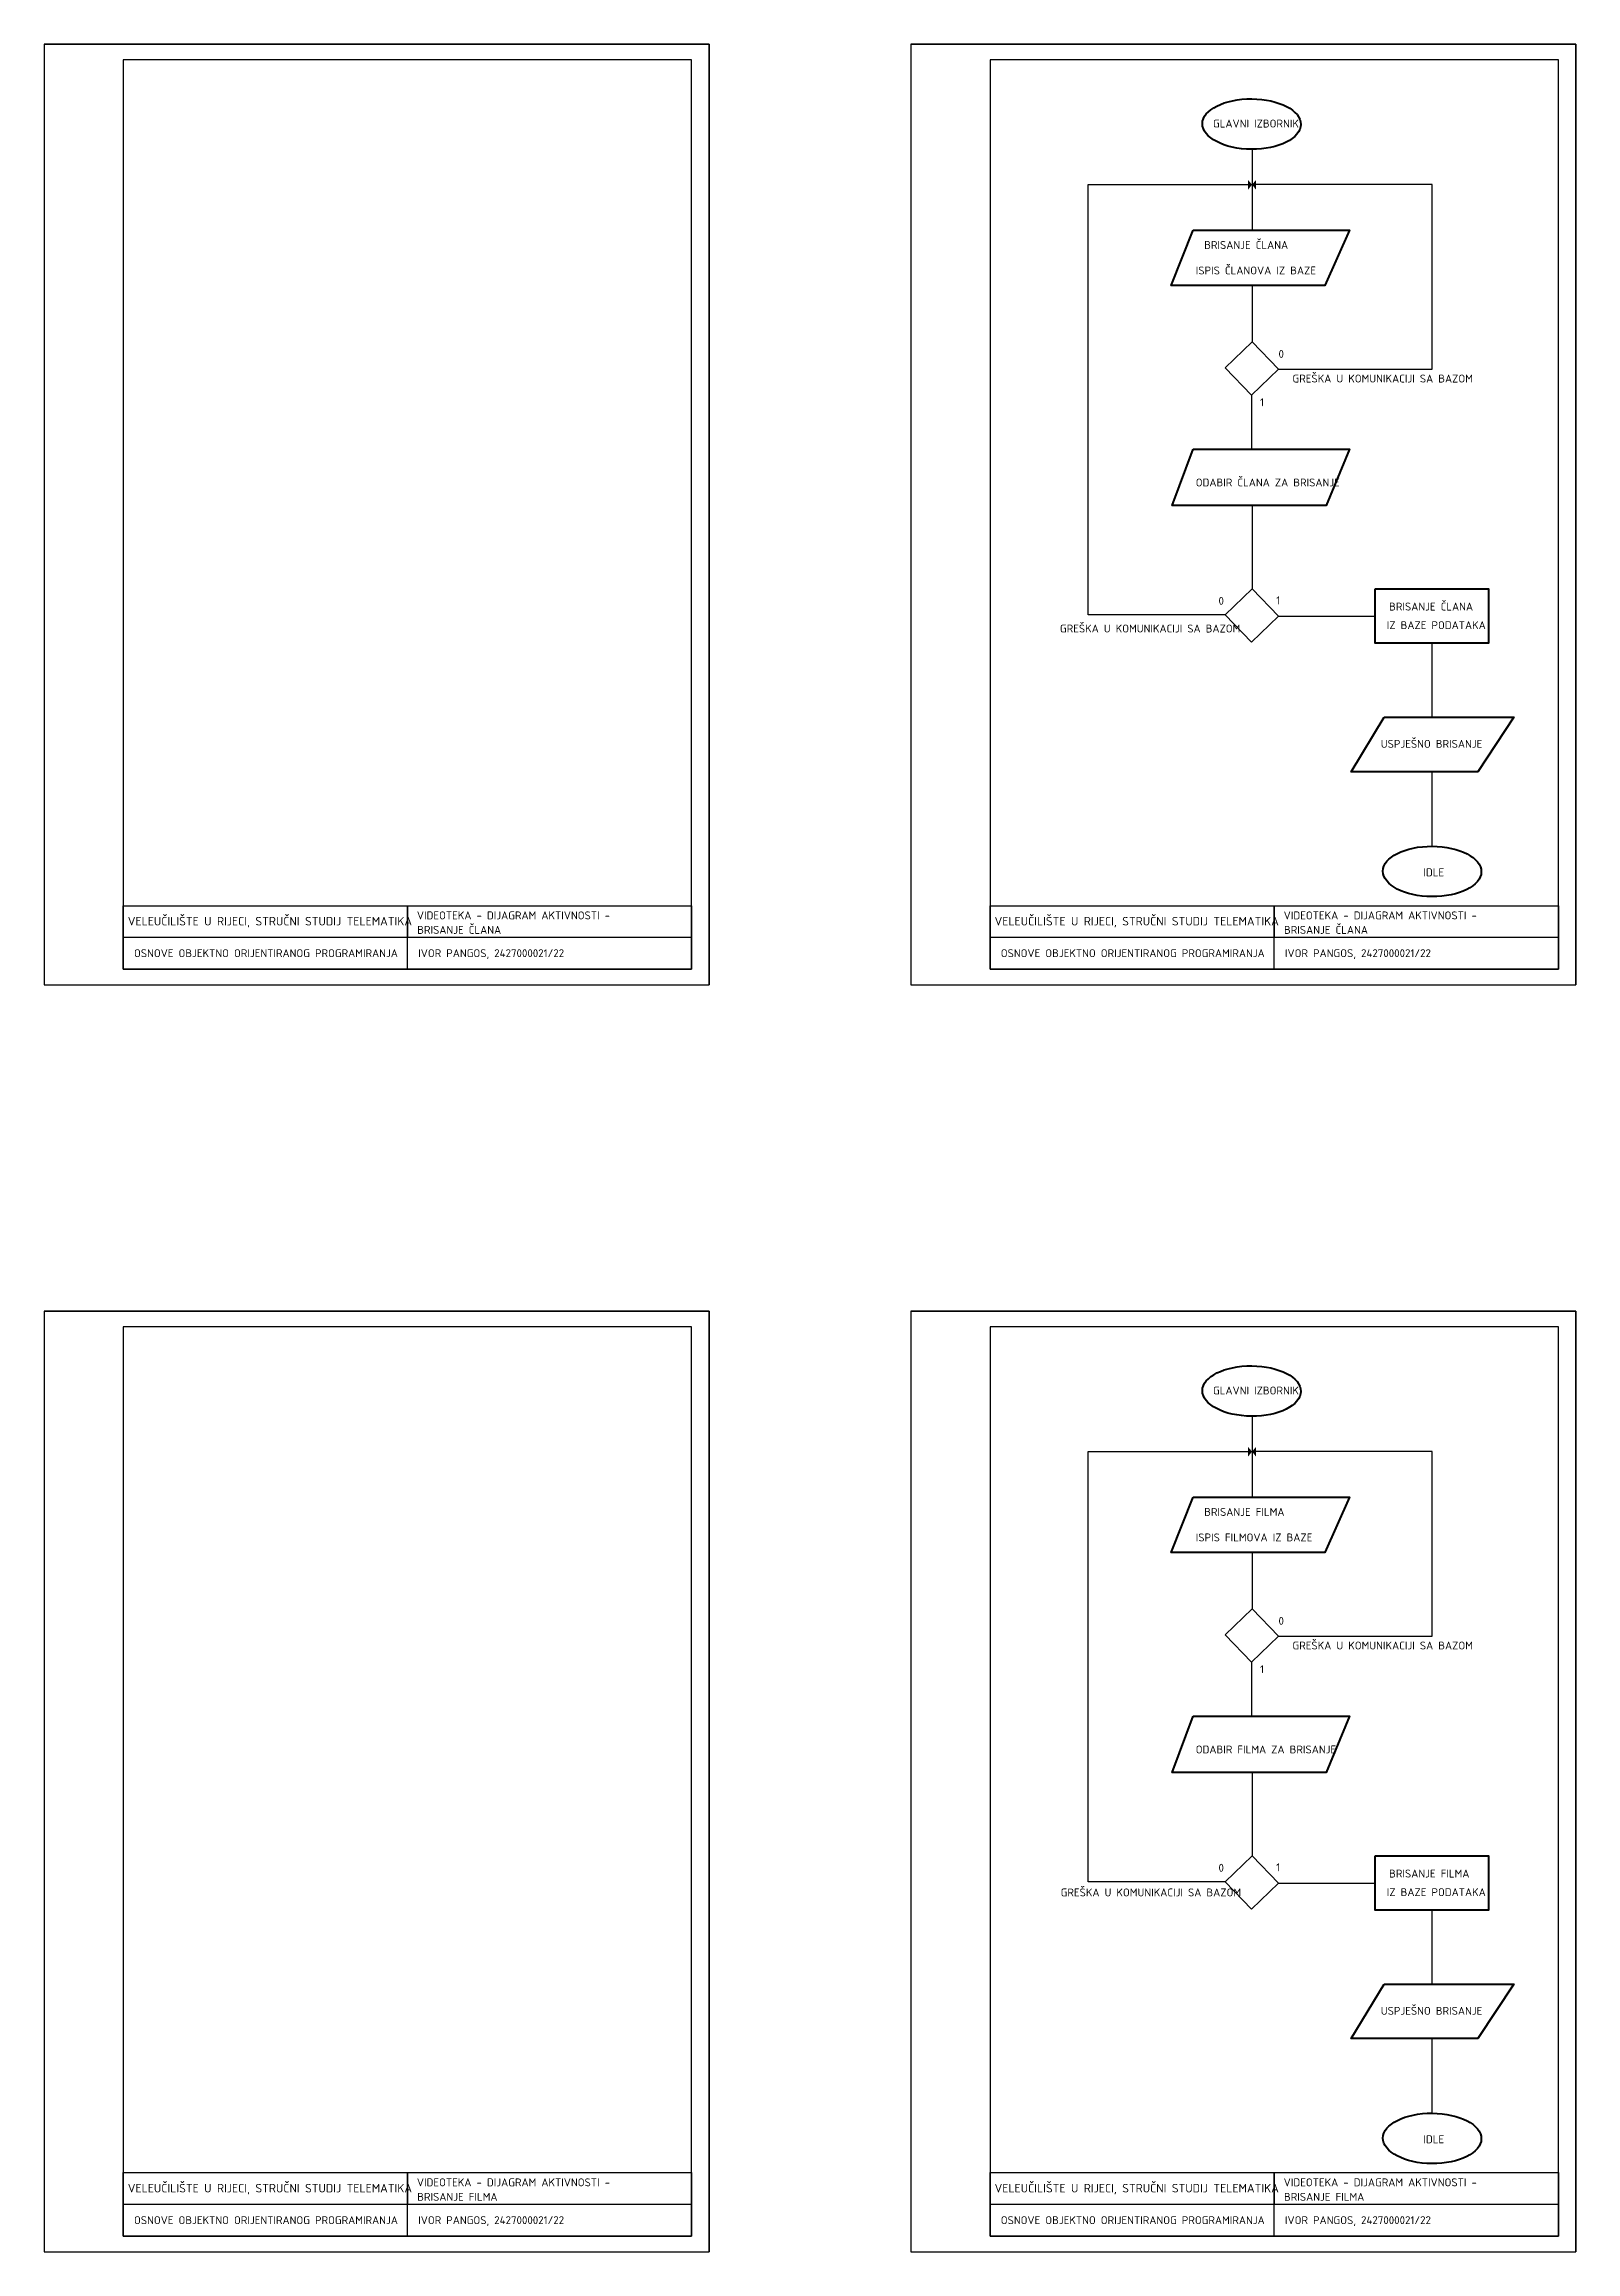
# Model space of a CAD drawing. Header units: millimetres. Extents: x -4325 to 12100, y -4000 to 50970.
# Drawn here: x -2737 to 2100, y 24000 to 30970 of the extents above; entities that cross this region are included whole.
import ezdxf

# ---------------------------------------------------------------- set-up
doc = ezdxf.new("R2010")
doc.units = ezdxf.units.MM
doc.header["$LTSCALE"] = 30
doc.layers.add('__DIJAGRAM_USE_CASE', color=20, linetype='Continuous', lineweight=40)
doc.layers.add('__VEZE', color=250, linetype='Continuous', lineweight=30)
for name, color, linetype in [('OKVIR', 7, 'Continuous'), ('OKVIR_unut-iRC', 7, 'Continuous'), ('OKVIR_unutarnji', 8, 'Continuous'), ('Pecat', 8, 'Continuous')]:
    doc.layers.add(name, color=color, linetype=linetype)
doc.styles.add('PECAT2', font='isocpeur.ttf')

msp = doc.modelspace()

# ---------------------------------------------------------------- texts
at = {"layer": 'Pecat', "color": 7, "style": 'PECAT2'}
for s, height, p in [('GLAVNI IZBORNIK', 25, (954, 30706.8)), ('BRISANJE ČLANA', 25, (926.1, 30323.4)), ('ISPIS ČLANOVA IZ BAZE', 25, (899.5, 30243)), ('0', 25, (1160.9, 29979.6)), ('GREŠKA U KOMUNIKACIJI SA BAZOM', 25, (1205.1, 29901.7)), ('1', 25, (1102.5, 29826.9)), ('ODABIR ČLANA ZA BRISANJE', 25, (899.5, 29573.6)), ('0', 25, (971.4, 29200.1)), ('1', 25, (1153.5, 29201.5)), ('BRISANJE ČLANA', 25, (1510.2, 29181.8)), ('GREŠKA U KOMUNIKACIJI SA BAZOM', 25, (470.6, 29112.5)), ('IZ BAZE PODATAKA', 25, (1502.8, 29123.1)), ('USPJEŠNO BRISANJE', 25, (1484, 28748.4)), ('IDLE', 25, (1618.5, 28342.8)), ('VIDEOTEKA - DIJAGRAM AKTIVNOSTI -', 25, (-1560.3, 28206.9)), ('VIDEOTEKA - DIJAGRAM AKTIVNOSTI -', 25, (1177.2, 28206.9)), ('VELEUČILIŠTE U RIJECI, STRUČNI STUDIJ TELEMATIKA', 27, (-2473.3, 28187.5)), ('BRISANJE ČLANA', 25, (-1559.3, 28161.1)), ('VELEUČILIŠTE U RIJECI, STRUČNI STUDIJ TELEMATIKA', 27, (264.2, 28187.5)), ('BRISANJE ČLANA', 25, (1178.2, 28161.1)), ('OSNOVE OBJEKTNO ORIJENTIRANOG PROGRAMIRANJA', 25, (-2453.7, 28087.5)), ('IVOR PANGOS, 2427000021/22', 25, (-1556.2, 28087.5)), ('OSNOVE OBJEKTNO ORIJENTIRANOG PROGRAMIRANJA', 25, (283.8, 28087.5)), ('IVOR PANGOS, 2427000021/22', 25, (1181.3, 28087.5)), ('GLAVNI IZBORNIK', 25, (954, 26706.8)), ('BRISANJE FILMA', 25, (926.1, 26323.4)), ('ISPIS FILMOVA IZ BAZE', 25, (899.5, 26243)), ('0', 25, (1160.9, 25979.6)), ('GREŠKA U KOMUNIKACIJI SA BAZOM', 25, (1205.1, 25901.7)), ('1', 25, (1102.5, 25826.9)), ('ODABIR FILMA ZA BRISANJE', 25, (899.5, 25573.6)), ('0', 25, (971.4, 25200.1)), ('1', 25, (1153.5, 25201.5)), ('BRISANJE FILMA', 25, (1510.2, 25181.8)), ('GREŠKA U KOMUNIKACIJI SA BAZOM', 25, (472.9, 25122.2)), ('IZ BAZE PODATAKA', 25, (1502.8, 25123.1)), ('USPJEŠNO BRISANJE', 25, (1484, 24748.4)), ('IDLE', 25, (1618.5, 24342.8)), ('VELEUČILIŠTE U RIJECI, STRUČNI STUDIJ TELEMATIKA', 27, (-2473.3, 24187.5)), ('VIDEOTEKA - DIJAGRAM AKTIVNOSTI -', 25, (-1560.3, 24206.9)), ('BRISANJE FILMA', 25, (-1559.3, 24161.1)), ('VELEUČILIŠTE U RIJECI, STRUČNI STUDIJ TELEMATIKA', 27, (264.2, 24187.5)), ('VIDEOTEKA - DIJAGRAM AKTIVNOSTI -', 25, (1177.2, 24206.9)), ('BRISANJE FILMA', 25, (1178.2, 24161.1)), ('OSNOVE OBJEKTNO ORIJENTIRANOG PROGRAMIRANJA', 25, (-2453.7, 24087.5)), ('IVOR PANGOS, 2427000021/22', 25, (-1556.2, 24087.5)), ('OSNOVE OBJEKTNO ORIJENTIRANOG PROGRAMIRANJA', 25, (283.8, 24087.5)), ('IVOR PANGOS, 2427000021/22', 25, (1181.3, 24087.5))]:
    msp.add_text(s, height=height, dxfattribs=at).set_placement(p)

# ---------------------------------------------------------------- blocks, each defined once
blk = doc.blocks.new('okvir 42x29.7')
for p, q in [((0, 2970), (2100, 2970)), ((2100, 2970), (2100, 0))]:
    blk.add_line(p, q)
at = {"color": 253}
for p, q in [((1147.5, 50), (1147.5, 250)), ((1147.5, 250), (1147.5, 150)), ((2045, 150), (250, 150))]:
    blk.add_line(p, q, dxfattribs=at)
at = {"color": 0}
blk.add_lwpolyline([(0, 0), (2100, 0), (2100, 2970), (0, 2970)], close=True, dxfattribs=at)
blk.add_lwpolyline([(250, 50), (250, 250), (2045, 250), (2045, 50), (250, 50)])
at = {"layer": 'OKVIR_unut-iRC', "color": 0}
blk.add_line((250, 50), (250, 110), dxfattribs=at)
at = {"layer": 'OKVIR_unutarnji'}
blk.add_lwpolyline([(250, 50), (2045, 50), (2045, 2920), (250, 2920)], close=True, dxfattribs=at)

# ---------------------------------------------------------------- hatches: boundary and pattern name
at = {"layer": '__VEZE'}
h = msp.add_hatch(color=256, dxfattribs=at)
h.dxf.hatch_style = 1
h.paths.add_polyline_path([(1077.3, 30526.5), (1064.8, 30541), (1064.8, 30526.5)])
h = msp.add_hatch(color=256, dxfattribs=at)
h.dxf.hatch_style = 1
h.paths.add_polyline_path([(1077.3, 30526.5), (1089.7, 30541), (1089.7, 30526.5)])
h = msp.add_hatch(color=256, dxfattribs=at)
h.dxf.hatch_style = 1
h.paths.add_polyline_path([(1064.8, 30510.7), (1077.3, 30526.5), (1064.8, 30526.5)])
h = msp.add_hatch(color=256, dxfattribs=at)
h.dxf.hatch_style = 1
h.paths.add_polyline_path([(1089.7, 30510.7), (1077.3, 30526.5), (1089.7, 30526.5)])
h = msp.add_hatch(color=256, dxfattribs=at)
h.dxf.hatch_style = 1
h.paths.add_polyline_path([(1077.3, 26526.5), (1064.8, 26541), (1064.8, 26526.5)])
h = msp.add_hatch(color=256, dxfattribs=at)
h.dxf.hatch_style = 1
h.paths.add_polyline_path([(1064.8, 26510.7), (1077.3, 26526.5), (1064.8, 26526.5)])
h = msp.add_hatch(color=256, dxfattribs=at)
h.dxf.hatch_style = 1
h.paths.add_polyline_path([(1077.3, 26526.5), (1089.7, 26541), (1089.7, 26526.5)])
h = msp.add_hatch(color=256, dxfattribs=at)
h.dxf.hatch_style = 1
h.paths.add_polyline_path([(1089.7, 26510.7), (1077.3, 26526.5), (1089.7, 26526.5)])

# ---------------------------------------------------------------- linework, layer by layer
at = {"layer": '__DIJAGRAM_USE_CASE'}
for points in [[(891, 30382.7), (1385.6, 30382.7), (1307.5, 30208.3), (821.5, 30208.3), (891, 30382.7)], [(891, 29690.8), (1385.6, 29690.8), (1311.3, 29513.7), (825.3, 29513.7), (891, 29690.8)], [(1466.1, 29250), (1824.6, 29250), (1824.6, 29078.4), (1466.1, 29078.4), (1466.1, 29250)], [(1494.9, 28844.7), (1903.7, 28844.7), (1790, 28673.1), (1389.9, 28673.1), (1494.9, 28844.7)], [(891, 26382.7), (1385.6, 26382.7), (1307.5, 26208.3), (821.5, 26208.3), (891, 26382.7)], [(891, 25690.8), (1385.6, 25690.8), (1311.3, 25513.7), (825.3, 25513.7), (891, 25690.8)], [(1466.1, 25250), (1824.6, 25250), (1824.6, 25078.4), (1466.1, 25078.4), (1466.1, 25250)], [(1494.9, 24844.7), (1903.7, 24844.7), (1790, 24673.1), (1389.9, 24673.1), (1494.9, 24844.7)]]:
    msp.add_lwpolyline(points, dxfattribs=at)
for centre in [(1075.9, 30717.7), (1646, 28358.1), (1075.9, 26717.7), (1646, 24358.1)]:
    msp.add_ellipse(centre, major_axis=(-155.4, 1.1), ratio=0.511895, dxfattribs=at)
at = {"layer": '__VEZE'}
for p, q in [((1077.3, 30639.1), (1077.3, 30382.7)), ((1077.3, 30208.3), (1077.3, 30030.2)), ((1075.1, 29861.7), (1075.1, 29690.8)), ((1077.3, 29513.7), (1077.3, 29250.7)), ((1160.4, 29164.2), (1466.1, 29164.2)), ((1645.3, 29078.4), (1645.3, 28844.7)), ((1645.3, 28673.1), (1645.3, 28437.6)), ((1077.3, 26639.1), (1077.3, 26382.7)), ((1077.3, 26208.3), (1077.3, 26030.2)), ((1075.1, 25861.7), (1075.1, 25690.8)), ((1077.3, 25513.7), (1077.3, 25250.7)), ((1160.4, 25164.2), (1466.1, 25164.2)), ((1645.3, 25078.4), (1645.3, 24844.7)), ((1645.3, 24673.1), (1645.3, 24437.6))]:
    msp.add_line(p, q, dxfattribs=at)
for points in [[(992, 29168.7), (560.1, 29168.7), (560.1, 30527.1), (1077.3, 30527.2), (1077.3, 30527.2), (1077.3, 30527.2), (1077.3, 30527.2)], [(1160.4, 29943.6), (1645.8, 29943.6), (1645.8, 30527.2), (1077.3, 30527.2)], [(992, 25168.7), (560.1, 25168.7), (560.1, 26527.1), (1077.3, 26527.2), (1077.3, 26527.2), (1077.3, 26527.2), (1077.3, 26527.2)], [(1160.4, 25943.6), (1645.8, 25943.6), (1645.8, 26527.2), (1077.3, 26527.2)]]:
    msp.add_lwpolyline(points, dxfattribs=at)
for points in [[(1077.3, 30030.2), (1160.4, 29943.6), (1075.1, 29861.7), (992, 29948.2)], [(1077.3, 29250.7), (1160.4, 29164.2), (1075.1, 29082.2), (992, 29168.7)], [(1077.3, 26030.2), (1160.4, 25943.6), (1075.1, 25861.7), (992, 25948.2)], [(1077.3, 25250.7), (1160.4, 25164.2), (1075.1, 25082.2), (992, 25168.7)]]:
    msp.add_lwpolyline(points, close=True, dxfattribs=at)

# ---------------------------------------------------------------- block references
at = {"layer": 'OKVIR'}
for p in [(-2737.5, 28000), (0, 28000), (-2737.5, 24000), (0, 24000)]:
    msp.add_blockref('okvir 42x29.7', p, dxfattribs=at)

msp.set_redraw_order([(e.dxf.handle, doc.entitydb.next_handle()) for e in msp.query("TEXT MTEXT ATTDEF DIMENSION ARC_DIMENSION")])  # texts and dimensions are drawn at this point

doc.saveas('drawing.dxf')
